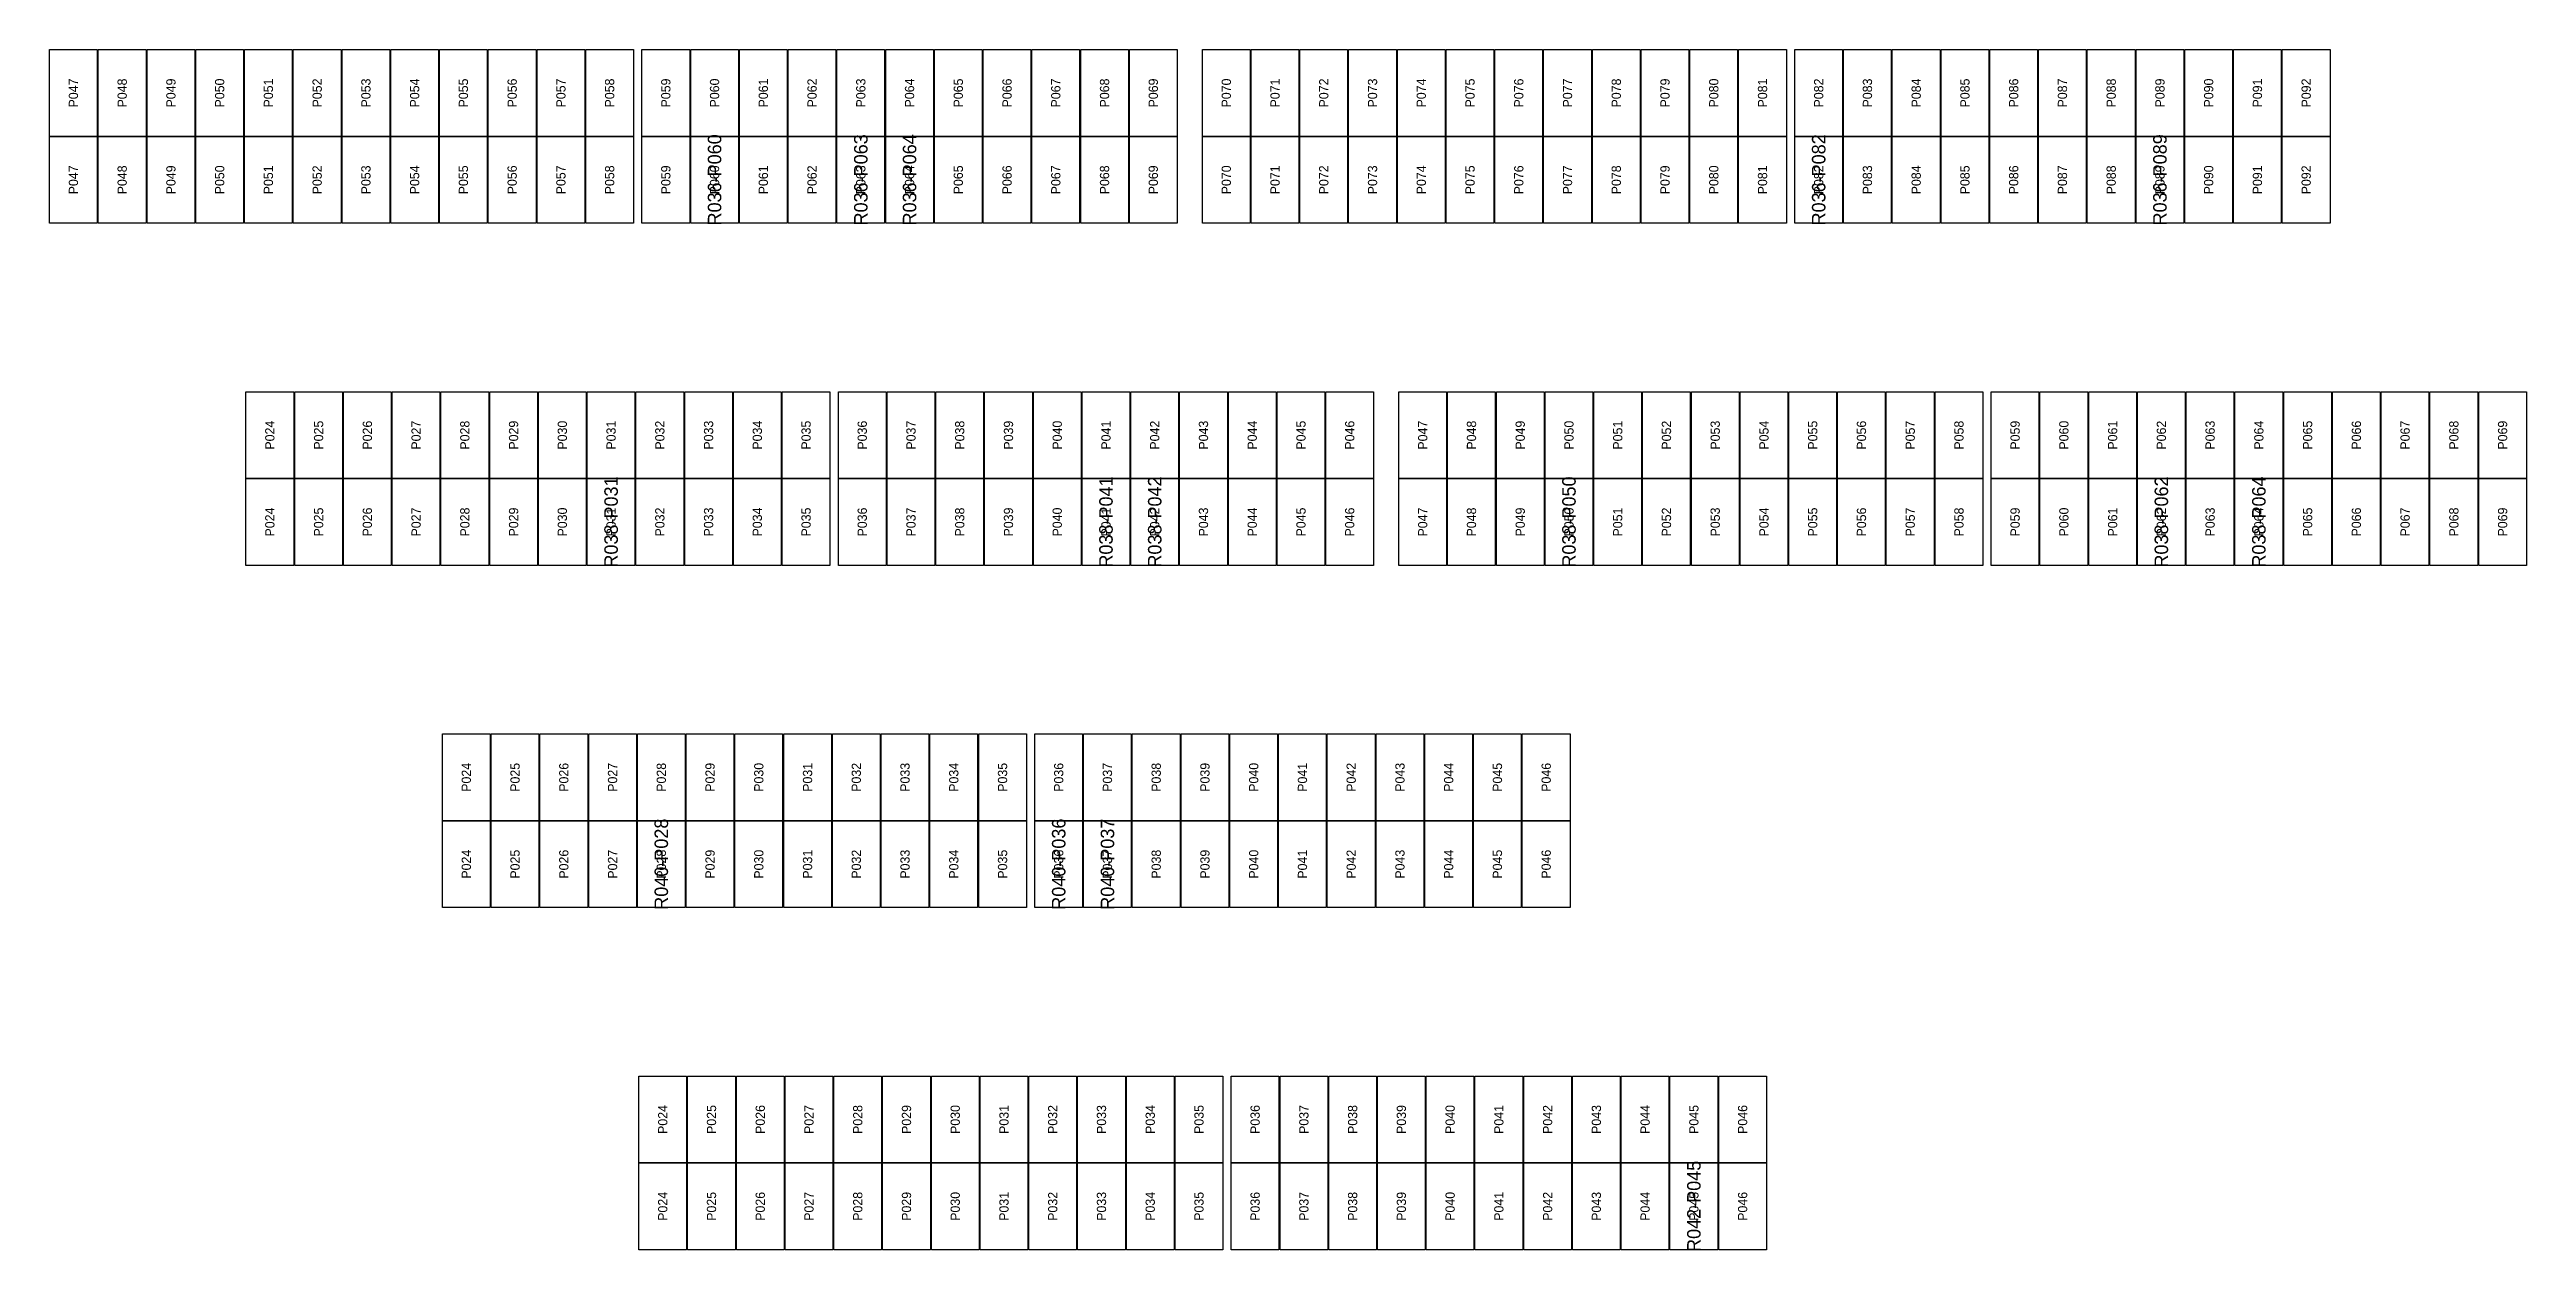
# Model space of a CAD drawing. Extents: x 296295 to 296770, y 651564 to 652121.
# Drawn here: x 296496.1 to 296554.9, y 651954.1 to 651982.7 of the extents above; entities that cross this region are included whole.
import ezdxf
from ezdxf.enums import TextEntityAlignment as Align

# ---------------------------------------------------------------- set-up
doc = ezdxf.new("R2010")
doc.units = 0

msp = doc.modelspace()

# ---------------------------------------------------------------- texts
at = {"layer": 'DEFECT_LABELS'}
for s, p in [('R036-P060', (296511.848, 651979.574)), ('R036-P063', (296515.322, 651979.574)), ('R036-P064', (296516.48, 651979.574)), ('R036-P082', (296538.076, 651979.574)), ('R036-P089', (296546.182, 651979.574)), ('R038-P031', (296509.39, 651971.448)), ('R038-P041', (296521.146, 651971.448)), ('R038-P042', (296522.304, 651971.448)), ('R038-P050', (296532.144, 651971.448)), ('R038-P062', (296546.216, 651971.448)), ('R038-P064', (296548.532, 651971.448)), ('R040-P028', (296510.583, 651963.322)), ('R040-P036', (296520.023, 651963.322)), ('R040-P037', (296521.181, 651963.322)), ('R042-P045', (296535.111, 651955.196))]:
    msp.add_text(s, height=0.32, rotation=90, dxfattribs=at).set_placement(p, align=Align.MIDDLE_CENTER)
at = {"layer": 'PANEL_POSITION'}
for s, p in [('P047', (296496.618, 651981.637)), ('P048', (296497.776, 651981.637)), ('P049', (296498.934, 651981.637)), ('P050', (296500.092, 651981.637)), ('P051', (296501.25, 651981.637)), ('P052', (296502.408, 651981.637)), ('P053', (296503.566, 651981.637)), ('P054', (296504.724, 651981.637)), ('P055', (296505.882, 651981.637)), ('P056', (296507.04, 651981.637)), ('P057', (296508.198, 651981.637)), ('P058', (296509.356, 651981.637)), ('P059', (296510.69, 651981.637)), ('P060', (296511.848, 651981.637)), ('P061', (296513.006, 651981.637)), ('P062', (296514.164, 651981.637)), ('P063', (296515.322, 651981.637)), ('P064', (296516.48, 651981.637)), ('P065', (296517.638, 651981.637)), ('P066', (296518.796, 651981.637)), ('P067', (296519.954, 651981.637)), ('P068', (296521.112, 651981.637)), ('P069', (296522.27, 651981.637)), ('P070', (296524.004, 651981.637)), ('P071', (296525.162, 651981.637)), ('P072', (296526.32, 651981.637)), ('P073', (296527.478, 651981.637)), ('P074', (296528.636, 651981.637)), ('P075', (296529.794, 651981.637)), ('P076', (296530.952, 651981.637)), ('P077', (296532.11, 651981.637)), ('P078', (296533.268, 651981.637)), ('P079', (296534.426, 651981.637)), ('P080', (296535.584, 651981.637)), ('P081', (296536.742, 651981.637)), ('P082', (296538.076, 651981.637)), ('P083', (296539.234, 651981.637)), ('P084', (296540.392, 651981.637)), ('P085', (296541.55, 651981.637)), ('P086', (296542.708, 651981.637)), ('P087', (296543.866, 651981.637)), ('P088', (296545.024, 651981.637)), ('P089', (296546.182, 651981.637)), ('P090', (296547.34, 651981.637)), ('P091', (296548.498, 651981.637)), ('P092', (296549.656, 651981.637)), ('P047', (296496.618, 651979.574)), ('P048', (296497.776, 651979.574)), ('P049', (296498.934, 651979.574)), ('P050', (296500.092, 651979.574)), ('P051', (296501.25, 651979.574)), ('P052', (296502.408, 651979.574)), ('P053', (296503.566, 651979.574)), ('P054', (296504.724, 651979.574)), ('P055', (296505.882, 651979.574)), ('P056', (296507.04, 651979.574)), ('P057', (296508.198, 651979.574)), ('P058', (296509.356, 651979.574)), ('P059', (296510.69, 651979.574)), ('P060', (296511.848, 651979.574)), ('P061', (296513.006, 651979.574)), ('P062', (296514.164, 651979.574)), ('P063', (296515.322, 651979.574)), ('P064', (296516.48, 651979.574)), ('P065', (296517.638, 651979.574)), ('P066', (296518.796, 651979.574)), ('P067', (296519.954, 651979.574)), ('P068', (296521.112, 651979.574)), ('P069', (296522.27, 651979.574)), ('P070', (296524.004, 651979.574)), ('P071', (296525.162, 651979.574)), ('P072', (296526.32, 651979.574)), ('P073', (296527.478, 651979.574)), ('P074', (296528.636, 651979.574)), ('P075', (296529.794, 651979.574)), ('P076', (296530.952, 651979.574)), ('P077', (296532.11, 651979.574)), ('P078', (296533.268, 651979.574)), ('P079', (296534.426, 651979.574)), ('P080', (296535.584, 651979.574)), ('P081', (296536.742, 651979.574)), ('P082', (296538.076, 651979.574)), ('P083', (296539.234, 651979.574)), ('P084', (296540.392, 651979.574)), ('P085', (296541.55, 651979.574)), ('P086', (296542.708, 651979.574)), ('P087', (296543.866, 651979.574)), ('P088', (296545.024, 651979.574)), ('P089', (296546.182, 651979.574)), ('P090', (296547.34, 651979.574)), ('P091', (296548.498, 651979.574)), ('P092', (296549.656, 651979.574)), ('P024', (296501.284, 651973.511)), ('P025', (296502.442, 651973.511)), ('P026', (296503.6, 651973.511)), ('P027', (296504.758, 651973.511)), ('P028', (296505.916, 651973.511)), ('P029', (296507.074, 651973.511)), ('P030', (296508.232, 651973.511)), ('P031', (296509.39, 651973.511)), ('P032', (296510.548, 651973.511)), ('P033', (296511.706, 651973.511)), ('P034', (296512.864, 651973.511)), ('P035', (296514.022, 651973.511)), ('P036', (296515.356, 651973.511)), ('P037', (296516.514, 651973.511)), ('P038', (296517.672, 651973.511)), ('P039', (296518.83, 651973.511)), ('P040', (296519.988, 651973.511)), ('P041', (296521.146, 651973.511)), ('P042', (296522.304, 651973.511)), ('P043', (296523.462, 651973.511)), ('P044', (296524.62, 651973.511)), ('P045', (296525.778, 651973.511)), ('P046', (296526.936, 651973.511)), ('P047', (296528.67, 651973.511)), ('P048', (296529.828, 651973.511)), ('P049', (296530.986, 651973.511)), ('P050', (296532.144, 651973.511)), ('P051', (296533.302, 651973.511)), ('P052', (296534.46, 651973.511)), ('P053', (296535.618, 651973.511)), ('P054', (296536.776, 651973.511)), ('P055', (296537.934, 651973.511)), ('P056', (296539.092, 651973.511)), ('P057', (296540.25, 651973.511)), ('P058', (296541.408, 651973.511)), ('P059', (296542.742, 651973.511)), ('P060', (296543.9, 651973.511)), ('P061', (296545.058, 651973.511)), ('P062', (296546.216, 651973.511)), ('P063', (296547.374, 651973.511)), ('P064', (296548.532, 651973.511)), ('P065', (296549.69, 651973.511)), ('P066', (296550.848, 651973.511)), ('P067', (296552.006, 651973.511)), ('P068', (296553.164, 651973.511)), ('P069', (296554.322, 651973.511)), ('P024', (296501.284, 651971.448)), ('P025', (296502.442, 651971.448)), ('P026', (296503.6, 651971.448)), ('P027', (296504.758, 651971.448)), ('P028', (296505.916, 651971.448)), ('P029', (296507.074, 651971.448)), ('P030', (296508.232, 651971.448)), ('P031', (296509.39, 651971.448)), ('P032', (296510.548, 651971.448)), ('P033', (296511.706, 651971.448)), ('P034', (296512.864, 651971.448)), ('P035', (296514.022, 651971.448)), ('P036', (296515.356, 651971.448)), ('P037', (296516.514, 651971.448)), ('P038', (296517.672, 651971.448)), ('P039', (296518.83, 651971.448)), ('P040', (296519.988, 651971.448)), ('P041', (296521.146, 651971.448)), ('P042', (296522.304, 651971.448)), ('P043', (296523.462, 651971.448)), ('P044', (296524.62, 651971.448)), ('P045', (296525.778, 651971.448)), ('P046', (296526.936, 651971.448)), ('P047', (296528.67, 651971.448)), ('P048', (296529.828, 651971.448)), ('P049', (296530.986, 651971.448)), ('P050', (296532.144, 651971.448)), ('P051', (296533.302, 651971.448)), ('P052', (296534.46, 651971.448)), ('P053', (296535.618, 651971.448)), ('P054', (296536.776, 651971.448)), ('P055', (296537.934, 651971.448)), ('P056', (296539.092, 651971.448)), ('P057', (296540.25, 651971.448)), ('P058', (296541.408, 651971.448)), ('P059', (296542.742, 651971.448)), ('P060', (296543.9, 651971.448)), ('P061', (296545.058, 651971.448)), ('P062', (296546.216, 651971.448)), ('P063', (296547.374, 651971.448)), ('P064', (296548.532, 651971.448)), ('P065', (296549.69, 651971.448)), ('P066', (296550.848, 651971.448)), ('P067', (296552.006, 651971.448)), ('P068', (296553.164, 651971.448)), ('P069', (296554.322, 651971.448)), ('P024', (296505.951, 651965.385)), ('P025', (296507.109, 651965.385)), ('P026', (296508.267, 651965.385)), ('P027', (296509.425, 651965.385)), ('P028', (296510.583, 651965.385)), ('P029', (296511.741, 651965.385)), ('P030', (296512.899, 651965.385)), ('P031', (296514.057, 651965.385)), ('P032', (296515.215, 651965.385)), ('P033', (296516.373, 651965.385)), ('P034', (296517.531, 651965.385)), ('P035', (296518.689, 651965.385)), ('P036', (296520.023, 651965.385)), ('P037', (296521.181, 651965.385)), ('P038', (296522.339, 651965.385)), ('P039', (296523.497, 651965.385)), ('P040', (296524.655, 651965.385)), ('P041', (296525.813, 651965.385)), ('P042', (296526.971, 651965.385)), ('P043', (296528.129, 651965.385)), ('P044', (296529.287, 651965.385)), ('P045', (296530.445, 651965.385)), ('P046', (296531.603, 651965.385)), ('P024', (296505.951, 651963.322)), ('P025', (296507.109, 651963.322)), ('P026', (296508.267, 651963.322)), ('P027', (296509.425, 651963.322)), ('P028', (296510.583, 651963.322)), ('P029', (296511.741, 651963.322)), ('P030', (296512.899, 651963.322)), ('P031', (296514.057, 651963.322)), ('P032', (296515.215, 651963.322)), ('P033', (296516.373, 651963.322)), ('P034', (296517.531, 651963.322)), ('P035', (296518.689, 651963.322)), ('P036', (296520.023, 651963.322)), ('P037', (296521.181, 651963.322)), ('P038', (296522.339, 651963.322)), ('P039', (296523.497, 651963.322)), ('P040', (296524.655, 651963.322)), ('P041', (296525.813, 651963.322)), ('P042', (296526.971, 651963.322)), ('P043', (296528.129, 651963.322)), ('P044', (296529.287, 651963.322)), ('P045', (296530.445, 651963.322)), ('P046', (296531.603, 651963.322)), ('P024', (296510.617, 651957.259)), ('P025', (296511.775, 651957.259)), ('P026', (296512.933, 651957.259)), ('P027', (296514.091, 651957.259)), ('P028', (296515.249, 651957.259)), ('P029', (296516.407, 651957.259)), ('P030', (296517.565, 651957.259)), ('P031', (296518.723, 651957.259)), ('P032', (296519.881, 651957.259)), ('P033', (296521.039, 651957.259)), ('P034', (296522.197, 651957.259)), ('P035', (296523.355, 651957.259)), ('P036', (296524.689, 651957.259)), ('P037', (296525.847, 651957.259)), ('P038', (296527.005, 651957.259)), ('P039', (296528.163, 651957.259)), ('P040', (296529.321, 651957.259)), ('P041', (296530.479, 651957.259)), ('P042', (296531.637, 651957.259)), ('P043', (296532.795, 651957.259)), ('P044', (296533.953, 651957.259)), ('P045', (296535.111, 651957.259)), ('P046', (296536.269, 651957.259)), ('P024', (296510.617, 651955.196)), ('P025', (296511.775, 651955.196)), ('P026', (296512.933, 651955.196)), ('P027', (296514.091, 651955.196)), ('P028', (296515.249, 651955.196)), ('P029', (296516.407, 651955.196)), ('P030', (296517.565, 651955.196)), ('P031', (296518.723, 651955.196)), ('P032', (296519.881, 651955.196)), ('P033', (296521.039, 651955.196)), ('P034', (296522.197, 651955.196)), ('P035', (296523.355, 651955.196)), ('P036', (296524.689, 651955.196)), ('P037', (296525.847, 651955.196)), ('P038', (296527.005, 651955.196)), ('P039', (296528.163, 651955.196)), ('P040', (296529.321, 651955.196)), ('P041', (296530.479, 651955.196)), ('P042', (296531.637, 651955.196)), ('P043', (296532.795, 651955.196)), ('P044', (296533.953, 651955.196)), ('P045', (296535.111, 651955.196)), ('P046', (296536.269, 651955.196))]:
    msp.add_text(s, height=0.22, rotation=90, dxfattribs=at).set_placement(p, align=Align.MIDDLE_CENTER)

# ---------------------------------------------------------------- linework, layer by layer
at = {"layer": 'DEFECTIVE_PANELS'}
for points in [[(296511.281, 651980.606), (296512.415, 651980.606), (296512.415, 651978.543), (296511.281, 651978.543)], [(296514.755, 651980.606), (296515.889, 651980.606), (296515.889, 651978.543), (296514.755, 651978.543)], [(296515.913, 651980.606), (296517.047, 651980.606), (296517.047, 651978.543), (296515.913, 651978.543)], [(296537.509, 651980.606), (296538.643, 651980.606), (296538.643, 651978.543), (296537.509, 651978.543)], [(296545.615, 651980.606), (296546.749, 651980.606), (296546.749, 651978.543), (296545.615, 651978.543)], [(296508.823, 651972.48), (296509.957, 651972.48), (296509.957, 651970.417), (296508.823, 651970.417)], [(296520.579, 651972.48), (296521.713, 651972.48), (296521.713, 651970.417), (296520.579, 651970.417)], [(296521.737, 651972.48), (296522.871, 651972.48), (296522.871, 651970.417), (296521.737, 651970.417)], [(296531.577, 651972.48), (296532.711, 651972.48), (296532.711, 651970.417), (296531.577, 651970.417)], [(296545.649, 651972.48), (296546.783, 651972.48), (296546.783, 651970.417), (296545.649, 651970.417)], [(296547.965, 651972.48), (296549.099, 651972.48), (296549.099, 651970.417), (296547.965, 651970.417)], [(296510.016, 651964.354), (296511.15, 651964.354), (296511.15, 651962.291), (296510.016, 651962.291)], [(296519.456, 651964.354), (296520.59, 651964.354), (296520.59, 651962.291), (296519.456, 651962.291)], [(296520.614, 651964.354), (296521.748, 651964.354), (296521.748, 651962.291), (296520.614, 651962.291)], [(296534.544, 651956.228), (296535.678, 651956.228), (296535.678, 651954.165), (296534.544, 651954.165)]]:
    msp.add_lwpolyline(points, close=True, dxfattribs=at)
at = {"layer": 'PANELS_MASTER'}
for points in [[(296496.051, 651982.669), (296497.185, 651982.669), (296497.185, 651980.606), (296496.051, 651980.606)], [(296497.209, 651982.669), (296498.343, 651982.669), (296498.343, 651980.606), (296497.209, 651980.606)], [(296498.367, 651982.669), (296499.501, 651982.669), (296499.501, 651980.606), (296498.367, 651980.606)], [(296499.525, 651982.669), (296500.659, 651982.669), (296500.659, 651980.606), (296499.525, 651980.606)], [(296500.683, 651982.669), (296501.817, 651982.669), (296501.817, 651980.606), (296500.683, 651980.606)], [(296501.841, 651982.669), (296502.975, 651982.669), (296502.975, 651980.606), (296501.841, 651980.606)], [(296502.999, 651982.669), (296504.133, 651982.669), (296504.133, 651980.606), (296502.999, 651980.606)], [(296504.157, 651982.669), (296505.291, 651982.669), (296505.291, 651980.606), (296504.157, 651980.606)], [(296505.315, 651982.669), (296506.449, 651982.669), (296506.449, 651980.606), (296505.315, 651980.606)], [(296506.473, 651982.669), (296507.607, 651982.669), (296507.607, 651980.606), (296506.473, 651980.606)], [(296507.631, 651982.669), (296508.765, 651982.669), (296508.765, 651980.606), (296507.631, 651980.606)], [(296508.789, 651982.669), (296509.923, 651982.669), (296509.923, 651980.606), (296508.789, 651980.606)], [(296510.123, 651982.669), (296511.257, 651982.669), (296511.257, 651980.606), (296510.123, 651980.606)], [(296511.281, 651982.669), (296512.415, 651982.669), (296512.415, 651980.606), (296511.281, 651980.606)], [(296512.439, 651982.669), (296513.573, 651982.669), (296513.573, 651980.606), (296512.439, 651980.606)], [(296513.597, 651982.669), (296514.731, 651982.669), (296514.731, 651980.606), (296513.597, 651980.606)], [(296514.755, 651982.669), (296515.889, 651982.669), (296515.889, 651980.606), (296514.755, 651980.606)], [(296515.913, 651982.669), (296517.047, 651982.669), (296517.047, 651980.606), (296515.913, 651980.606)], [(296517.071, 651982.669), (296518.205, 651982.669), (296518.205, 651980.606), (296517.071, 651980.606)], [(296518.229, 651982.669), (296519.363, 651982.669), (296519.363, 651980.606), (296518.229, 651980.606)], [(296519.387, 651982.669), (296520.521, 651982.669), (296520.521, 651980.606), (296519.387, 651980.606)], [(296520.545, 651982.669), (296521.679, 651982.669), (296521.679, 651980.606), (296520.545, 651980.606)], [(296521.703, 651982.669), (296522.837, 651982.669), (296522.837, 651980.606), (296521.703, 651980.606)], [(296523.437, 651982.669), (296524.571, 651982.669), (296524.571, 651980.606), (296523.437, 651980.606)], [(296524.595, 651982.669), (296525.729, 651982.669), (296525.729, 651980.606), (296524.595, 651980.606)], [(296525.753, 651982.669), (296526.887, 651982.669), (296526.887, 651980.606), (296525.753, 651980.606)], [(296526.911, 651982.669), (296528.045, 651982.669), (296528.045, 651980.606), (296526.911, 651980.606)], [(296528.069, 651982.669), (296529.203, 651982.669), (296529.203, 651980.606), (296528.069, 651980.606)], [(296529.227, 651982.669), (296530.361, 651982.669), (296530.361, 651980.606), (296529.227, 651980.606)], [(296530.385, 651982.669), (296531.519, 651982.669), (296531.519, 651980.606), (296530.385, 651980.606)], [(296531.543, 651982.669), (296532.677, 651982.669), (296532.677, 651980.606), (296531.543, 651980.606)], [(296532.701, 651982.669), (296533.835, 651982.669), (296533.835, 651980.606), (296532.701, 651980.606)], [(296533.859, 651982.669), (296534.993, 651982.669), (296534.993, 651980.606), (296533.859, 651980.606)], [(296535.017, 651982.669), (296536.151, 651982.669), (296536.151, 651980.606), (296535.017, 651980.606)], [(296536.175, 651982.669), (296537.309, 651982.669), (296537.309, 651980.606), (296536.175, 651980.606)], [(296537.509, 651982.669), (296538.643, 651982.669), (296538.643, 651980.606), (296537.509, 651980.606)], [(296538.667, 651982.669), (296539.801, 651982.669), (296539.801, 651980.606), (296538.667, 651980.606)], [(296539.825, 651982.669), (296540.959, 651982.669), (296540.959, 651980.606), (296539.825, 651980.606)], [(296540.983, 651982.669), (296542.117, 651982.669), (296542.117, 651980.606), (296540.983, 651980.606)], [(296542.141, 651982.669), (296543.275, 651982.669), (296543.275, 651980.606), (296542.141, 651980.606)], [(296543.299, 651982.669), (296544.433, 651982.669), (296544.433, 651980.606), (296543.299, 651980.606)], [(296544.457, 651982.669), (296545.591, 651982.669), (296545.591, 651980.606), (296544.457, 651980.606)], [(296545.615, 651982.669), (296546.749, 651982.669), (296546.749, 651980.606), (296545.615, 651980.606)], [(296546.773, 651982.669), (296547.907, 651982.669), (296547.907, 651980.606), (296546.773, 651980.606)], [(296547.931, 651982.669), (296549.065, 651982.669), (296549.065, 651980.606), (296547.931, 651980.606)], [(296549.089, 651982.669), (296550.223, 651982.669), (296550.223, 651980.606), (296549.089, 651980.606)], [(296496.051, 651980.606), (296497.185, 651980.606), (296497.185, 651978.543), (296496.051, 651978.543)], [(296497.209, 651980.606), (296498.343, 651980.606), (296498.343, 651978.543), (296497.209, 651978.543)], [(296498.367, 651980.606), (296499.501, 651980.606), (296499.501, 651978.543), (296498.367, 651978.543)], [(296499.525, 651980.606), (296500.659, 651980.606), (296500.659, 651978.543), (296499.525, 651978.543)], [(296500.683, 651980.606), (296501.817, 651980.606), (296501.817, 651978.543), (296500.683, 651978.543)], [(296501.841, 651980.606), (296502.975, 651980.606), (296502.975, 651978.543), (296501.841, 651978.543)], [(296502.999, 651980.606), (296504.133, 651980.606), (296504.133, 651978.543), (296502.999, 651978.543)], [(296504.157, 651980.606), (296505.291, 651980.606), (296505.291, 651978.543), (296504.157, 651978.543)], [(296505.315, 651980.606), (296506.449, 651980.606), (296506.449, 651978.543), (296505.315, 651978.543)], [(296506.473, 651980.606), (296507.607, 651980.606), (296507.607, 651978.543), (296506.473, 651978.543)], [(296507.631, 651980.606), (296508.765, 651980.606), (296508.765, 651978.543), (296507.631, 651978.543)], [(296508.789, 651980.606), (296509.923, 651980.606), (296509.923, 651978.543), (296508.789, 651978.543)], [(296510.123, 651980.606), (296511.257, 651980.606), (296511.257, 651978.543), (296510.123, 651978.543)], [(296512.439, 651980.606), (296513.573, 651980.606), (296513.573, 651978.543), (296512.439, 651978.543)], [(296513.597, 651980.606), (296514.731, 651980.606), (296514.731, 651978.543), (296513.597, 651978.543)], [(296517.071, 651980.606), (296518.205, 651980.606), (296518.205, 651978.543), (296517.071, 651978.543)], [(296518.229, 651980.606), (296519.363, 651980.606), (296519.363, 651978.543), (296518.229, 651978.543)], [(296519.387, 651980.606), (296520.521, 651980.606), (296520.521, 651978.543), (296519.387, 651978.543)], [(296520.545, 651980.606), (296521.679, 651980.606), (296521.679, 651978.543), (296520.545, 651978.543)], [(296521.703, 651980.606), (296522.837, 651980.606), (296522.837, 651978.543), (296521.703, 651978.543)], [(296523.437, 651980.606), (296524.571, 651980.606), (296524.571, 651978.543), (296523.437, 651978.543)], [(296524.595, 651980.606), (296525.729, 651980.606), (296525.729, 651978.543), (296524.595, 651978.543)], [(296525.753, 651980.606), (296526.887, 651980.606), (296526.887, 651978.543), (296525.753, 651978.543)], [(296526.911, 651980.606), (296528.045, 651980.606), (296528.045, 651978.543), (296526.911, 651978.543)], [(296528.069, 651980.606), (296529.203, 651980.606), (296529.203, 651978.543), (296528.069, 651978.543)], [(296529.227, 651980.606), (296530.361, 651980.606), (296530.361, 651978.543), (296529.227, 651978.543)], [(296530.385, 651980.606), (296531.519, 651980.606), (296531.519, 651978.543), (296530.385, 651978.543)], [(296531.543, 651980.606), (296532.677, 651980.606), (296532.677, 651978.543), (296531.543, 651978.543)], [(296532.701, 651980.606), (296533.835, 651980.606), (296533.835, 651978.543), (296532.701, 651978.543)], [(296533.859, 651980.606), (296534.993, 651980.606), (296534.993, 651978.543), (296533.859, 651978.543)], [(296535.017, 651980.606), (296536.151, 651980.606), (296536.151, 651978.543), (296535.017, 651978.543)], [(296536.175, 651980.606), (296537.309, 651980.606), (296537.309, 651978.543), (296536.175, 651978.543)], [(296538.667, 651980.606), (296539.801, 651980.606), (296539.801, 651978.543), (296538.667, 651978.543)], [(296539.825, 651980.606), (296540.959, 651980.606), (296540.959, 651978.543), (296539.825, 651978.543)], [(296540.983, 651980.606), (296542.117, 651980.606), (296542.117, 651978.543), (296540.983, 651978.543)], [(296542.141, 651980.606), (296543.275, 651980.606), (296543.275, 651978.543), (296542.141, 651978.543)], [(296543.299, 651980.606), (296544.433, 651980.606), (296544.433, 651978.543), (296543.299, 651978.543)], [(296544.457, 651980.606), (296545.591, 651980.606), (296545.591, 651978.543), (296544.457, 651978.543)], [(296546.773, 651980.606), (296547.907, 651980.606), (296547.907, 651978.543), (296546.773, 651978.543)], [(296547.931, 651980.606), (296549.065, 651980.606), (296549.065, 651978.543), (296547.931, 651978.543)], [(296549.089, 651980.606), (296550.223, 651980.606), (296550.223, 651978.543), (296549.089, 651978.543)], [(296500.717, 651974.543), (296501.851, 651974.543), (296501.851, 651972.48), (296500.717, 651972.48)], [(296501.875, 651974.543), (296503.009, 651974.543), (296503.009, 651972.48), (296501.875, 651972.48)], [(296503.033, 651974.543), (296504.167, 651974.543), (296504.167, 651972.48), (296503.033, 651972.48)], [(296504.191, 651974.543), (296505.325, 651974.543), (296505.325, 651972.48), (296504.191, 651972.48)], [(296505.349, 651974.543), (296506.483, 651974.543), (296506.483, 651972.48), (296505.349, 651972.48)], [(296506.507, 651974.543), (296507.641, 651974.543), (296507.641, 651972.48), (296506.507, 651972.48)], [(296507.665, 651974.543), (296508.799, 651974.543), (296508.799, 651972.48), (296507.665, 651972.48)], [(296508.823, 651974.543), (296509.957, 651974.543), (296509.957, 651972.48), (296508.823, 651972.48)], [(296509.981, 651974.543), (296511.115, 651974.543), (296511.115, 651972.48), (296509.981, 651972.48)], [(296511.139, 651974.543), (296512.273, 651974.543), (296512.273, 651972.48), (296511.139, 651972.48)], [(296512.297, 651974.543), (296513.431, 651974.543), (296513.431, 651972.48), (296512.297, 651972.48)], [(296513.455, 651974.543), (296514.589, 651974.543), (296514.589, 651972.48), (296513.455, 651972.48)], [(296514.789, 651974.543), (296515.923, 651974.543), (296515.923, 651972.48), (296514.789, 651972.48)], [(296515.947, 651974.543), (296517.081, 651974.543), (296517.081, 651972.48), (296515.947, 651972.48)], [(296517.105, 651974.543), (296518.239, 651974.543), (296518.239, 651972.48), (296517.105, 651972.48)], [(296518.263, 651974.543), (296519.397, 651974.543), (296519.397, 651972.48), (296518.263, 651972.48)], [(296519.421, 651974.543), (296520.555, 651974.543), (296520.555, 651972.48), (296519.421, 651972.48)], [(296520.579, 651974.543), (296521.713, 651974.543), (296521.713, 651972.48), (296520.579, 651972.48)], [(296521.737, 651974.543), (296522.871, 651974.543), (296522.871, 651972.48), (296521.737, 651972.48)], [(296522.895, 651974.543), (296524.029, 651974.543), (296524.029, 651972.48), (296522.895, 651972.48)], [(296524.053, 651974.543), (296525.187, 651974.543), (296525.187, 651972.48), (296524.053, 651972.48)], [(296525.211, 651974.543), (296526.345, 651974.543), (296526.345, 651972.48), (296525.211, 651972.48)], [(296526.369, 651974.543), (296527.503, 651974.543), (296527.503, 651972.48), (296526.369, 651972.48)], [(296528.103, 651974.543), (296529.237, 651974.543), (296529.237, 651972.48), (296528.103, 651972.48)], [(296529.261, 651974.543), (296530.395, 651974.543), (296530.395, 651972.48), (296529.261, 651972.48)], [(296530.419, 651974.543), (296531.553, 651974.543), (296531.553, 651972.48), (296530.419, 651972.48)], [(296531.577, 651974.543), (296532.711, 651974.543), (296532.711, 651972.48), (296531.577, 651972.48)], [(296532.735, 651974.543), (296533.869, 651974.543), (296533.869, 651972.48), (296532.735, 651972.48)], [(296533.893, 651974.543), (296535.027, 651974.543), (296535.027, 651972.48), (296533.893, 651972.48)], [(296535.051, 651974.543), (296536.185, 651974.543), (296536.185, 651972.48), (296535.051, 651972.48)], [(296536.209, 651974.543), (296537.343, 651974.543), (296537.343, 651972.48), (296536.209, 651972.48)], [(296537.367, 651974.543), (296538.501, 651974.543), (296538.501, 651972.48), (296537.367, 651972.48)], [(296538.525, 651974.543), (296539.659, 651974.543), (296539.659, 651972.48), (296538.525, 651972.48)], [(296539.683, 651974.543), (296540.817, 651974.543), (296540.817, 651972.48), (296539.683, 651972.48)], [(296540.841, 651974.543), (296541.975, 651974.543), (296541.975, 651972.48), (296540.841, 651972.48)], [(296542.175, 651974.543), (296543.309, 651974.543), (296543.309, 651972.48), (296542.175, 651972.48)], [(296543.333, 651974.543), (296544.467, 651974.543), (296544.467, 651972.48), (296543.333, 651972.48)], [(296544.491, 651974.543), (296545.625, 651974.543), (296545.625, 651972.48), (296544.491, 651972.48)], [(296545.649, 651974.543), (296546.783, 651974.543), (296546.783, 651972.48), (296545.649, 651972.48)], [(296546.807, 651974.543), (296547.941, 651974.543), (296547.941, 651972.48), (296546.807, 651972.48)], [(296547.965, 651974.543), (296549.099, 651974.543), (296549.099, 651972.48), (296547.965, 651972.48)], [(296549.123, 651974.543), (296550.257, 651974.543), (296550.257, 651972.48), (296549.123, 651972.48)], [(296550.281, 651974.543), (296551.415, 651974.543), (296551.415, 651972.48), (296550.281, 651972.48)], [(296551.439, 651974.543), (296552.573, 651974.543), (296552.573, 651972.48), (296551.439, 651972.48)], [(296552.597, 651974.543), (296553.731, 651974.543), (296553.731, 651972.48), (296552.597, 651972.48)], [(296553.755, 651974.543), (296554.889, 651974.543), (296554.889, 651972.48), (296553.755, 651972.48)], [(296500.717, 651972.48), (296501.851, 651972.48), (296501.851, 651970.417), (296500.717, 651970.417)], [(296501.875, 651972.48), (296503.009, 651972.48), (296503.009, 651970.417), (296501.875, 651970.417)], [(296503.033, 651972.48), (296504.167, 651972.48), (296504.167, 651970.417), (296503.033, 651970.417)], [(296504.191, 651972.48), (296505.325, 651972.48), (296505.325, 651970.417), (296504.191, 651970.417)], [(296505.349, 651972.48), (296506.483, 651972.48), (296506.483, 651970.417), (296505.349, 651970.417)], [(296506.507, 651972.48), (296507.641, 651972.48), (296507.641, 651970.417), (296506.507, 651970.417)], [(296507.665, 651972.48), (296508.799, 651972.48), (296508.799, 651970.417), (296507.665, 651970.417)], [(296509.981, 651972.48), (296511.115, 651972.48), (296511.115, 651970.417), (296509.981, 651970.417)], [(296511.139, 651972.48), (296512.273, 651972.48), (296512.273, 651970.417), (296511.139, 651970.417)], [(296512.297, 651972.48), (296513.431, 651972.48), (296513.431, 651970.417), (296512.297, 651970.417)], [(296513.455, 651972.48), (296514.589, 651972.48), (296514.589, 651970.417), (296513.455, 651970.417)], [(296514.789, 651972.48), (296515.923, 651972.48), (296515.923, 651970.417), (296514.789, 651970.417)], [(296515.947, 651972.48), (296517.081, 651972.48), (296517.081, 651970.417), (296515.947, 651970.417)], [(296517.105, 651972.48), (296518.239, 651972.48), (296518.239, 651970.417), (296517.105, 651970.417)], [(296518.263, 651972.48), (296519.397, 651972.48), (296519.397, 651970.417), (296518.263, 651970.417)], [(296519.421, 651972.48), (296520.555, 651972.48), (296520.555, 651970.417), (296519.421, 651970.417)], [(296522.895, 651972.48), (296524.029, 651972.48), (296524.029, 651970.417), (296522.895, 651970.417)], [(296524.053, 651972.48), (296525.187, 651972.48), (296525.187, 651970.417), (296524.053, 651970.417)], [(296525.211, 651972.48), (296526.345, 651972.48), (296526.345, 651970.417), (296525.211, 651970.417)], [(296526.369, 651972.48), (296527.503, 651972.48), (296527.503, 651970.417), (296526.369, 651970.417)], [(296528.103, 651972.48), (296529.237, 651972.48), (296529.237, 651970.417), (296528.103, 651970.417)], [(296529.261, 651972.48), (296530.395, 651972.48), (296530.395, 651970.417), (296529.261, 651970.417)], [(296530.419, 651972.48), (296531.553, 651972.48), (296531.553, 651970.417), (296530.419, 651970.417)], [(296532.735, 651972.48), (296533.869, 651972.48), (296533.869, 651970.417), (296532.735, 651970.417)], [(296533.893, 651972.48), (296535.027, 651972.48), (296535.027, 651970.417), (296533.893, 651970.417)], [(296535.051, 651972.48), (296536.185, 651972.48), (296536.185, 651970.417), (296535.051, 651970.417)], [(296536.209, 651972.48), (296537.343, 651972.48), (296537.343, 651970.417), (296536.209, 651970.417)], [(296537.367, 651972.48), (296538.501, 651972.48), (296538.501, 651970.417), (296537.367, 651970.417)], [(296538.525, 651972.48), (296539.659, 651972.48), (296539.659, 651970.417), (296538.525, 651970.417)], [(296539.683, 651972.48), (296540.817, 651972.48), (296540.817, 651970.417), (296539.683, 651970.417)], [(296540.841, 651972.48), (296541.975, 651972.48), (296541.975, 651970.417), (296540.841, 651970.417)], [(296542.175, 651972.48), (296543.309, 651972.48), (296543.309, 651970.417), (296542.175, 651970.417)], [(296543.333, 651972.48), (296544.467, 651972.48), (296544.467, 651970.417), (296543.333, 651970.417)], [(296544.491, 651972.48), (296545.625, 651972.48), (296545.625, 651970.417), (296544.491, 651970.417)], [(296546.807, 651972.48), (296547.941, 651972.48), (296547.941, 651970.417), (296546.807, 651970.417)], [(296549.123, 651972.48), (296550.257, 651972.48), (296550.257, 651970.417), (296549.123, 651970.417)], [(296550.281, 651972.48), (296551.415, 651972.48), (296551.415, 651970.417), (296550.281, 651970.417)], [(296551.439, 651972.48), (296552.573, 651972.48), (296552.573, 651970.417), (296551.439, 651970.417)], [(296552.597, 651972.48), (296553.731, 651972.48), (296553.731, 651970.417), (296552.597, 651970.417)], [(296553.755, 651972.48), (296554.889, 651972.48), (296554.889, 651970.417), (296553.755, 651970.417)], [(296505.384, 651966.417), (296506.518, 651966.417), (296506.518, 651964.354), (296505.384, 651964.354)], [(296506.542, 651966.417), (296507.676, 651966.417), (296507.676, 651964.354), (296506.542, 651964.354)], [(296507.7, 651966.417), (296508.834, 651966.417), (296508.834, 651964.354), (296507.7, 651964.354)], [(296508.858, 651966.417), (296509.992, 651966.417), (296509.992, 651964.354), (296508.858, 651964.354)], [(296510.016, 651966.417), (296511.15, 651966.417), (296511.15, 651964.354), (296510.016, 651964.354)], [(296511.174, 651966.417), (296512.308, 651966.417), (296512.308, 651964.354), (296511.174, 651964.354)], [(296512.332, 651966.417), (296513.466, 651966.417), (296513.466, 651964.354), (296512.332, 651964.354)], [(296513.49, 651966.417), (296514.624, 651966.417), (296514.624, 651964.354), (296513.49, 651964.354)], [(296514.648, 651966.417), (296515.782, 651966.417), (296515.782, 651964.354), (296514.648, 651964.354)], [(296515.806, 651966.417), (296516.94, 651966.417), (296516.94, 651964.354), (296515.806, 651964.354)], [(296516.964, 651966.417), (296518.098, 651966.417), (296518.098, 651964.354), (296516.964, 651964.354)], [(296518.122, 651966.417), (296519.256, 651966.417), (296519.256, 651964.354), (296518.122, 651964.354)], [(296519.456, 651966.417), (296520.59, 651966.417), (296520.59, 651964.354), (296519.456, 651964.354)], [(296520.614, 651966.417), (296521.748, 651966.417), (296521.748, 651964.354), (296520.614, 651964.354)], [(296521.772, 651966.417), (296522.906, 651966.417), (296522.906, 651964.354), (296521.772, 651964.354)], [(296522.93, 651966.417), (296524.064, 651966.417), (296524.064, 651964.354), (296522.93, 651964.354)], [(296524.088, 651966.417), (296525.222, 651966.417), (296525.222, 651964.354), (296524.088, 651964.354)], [(296525.246, 651966.417), (296526.38, 651966.417), (296526.38, 651964.354), (296525.246, 651964.354)], [(296526.404, 651966.417), (296527.538, 651966.417), (296527.538, 651964.354), (296526.404, 651964.354)], [(296527.562, 651966.417), (296528.696, 651966.417), (296528.696, 651964.354), (296527.562, 651964.354)], [(296528.72, 651966.417), (296529.854, 651966.417), (296529.854, 651964.354), (296528.72, 651964.354)], [(296529.878, 651966.417), (296531.012, 651966.417), (296531.012, 651964.354), (296529.878, 651964.354)], [(296531.036, 651966.417), (296532.17, 651966.417), (296532.17, 651964.354), (296531.036, 651964.354)], [(296505.384, 651964.354), (296506.518, 651964.354), (296506.518, 651962.291), (296505.384, 651962.291)], [(296506.542, 651964.354), (296507.676, 651964.354), (296507.676, 651962.291), (296506.542, 651962.291)], [(296507.7, 651964.354), (296508.834, 651964.354), (296508.834, 651962.291), (296507.7, 651962.291)], [(296508.858, 651964.354), (296509.992, 651964.354), (296509.992, 651962.291), (296508.858, 651962.291)], [(296511.174, 651964.354), (296512.308, 651964.354), (296512.308, 651962.291), (296511.174, 651962.291)], [(296512.332, 651964.354), (296513.466, 651964.354), (296513.466, 651962.291), (296512.332, 651962.291)], [(296513.49, 651964.354), (296514.624, 651964.354), (296514.624, 651962.291), (296513.49, 651962.291)], [(296514.648, 651964.354), (296515.782, 651964.354), (296515.782, 651962.291), (296514.648, 651962.291)], [(296515.806, 651964.354), (296516.94, 651964.354), (296516.94, 651962.291), (296515.806, 651962.291)], [(296516.964, 651964.354), (296518.098, 651964.354), (296518.098, 651962.291), (296516.964, 651962.291)], [(296518.122, 651964.354), (296519.256, 651964.354), (296519.256, 651962.291), (296518.122, 651962.291)], [(296521.772, 651964.354), (296522.906, 651964.354), (296522.906, 651962.291), (296521.772, 651962.291)], [(296522.93, 651964.354), (296524.064, 651964.354), (296524.064, 651962.291), (296522.93, 651962.291)], [(296524.088, 651964.354), (296525.222, 651964.354), (296525.222, 651962.291), (296524.088, 651962.291)], [(296525.246, 651964.354), (296526.38, 651964.354), (296526.38, 651962.291), (296525.246, 651962.291)], [(296526.404, 651964.354), (296527.538, 651964.354), (296527.538, 651962.291), (296526.404, 651962.291)], [(296527.562, 651964.354), (296528.696, 651964.354), (296528.696, 651962.291), (296527.562, 651962.291)], [(296528.72, 651964.354), (296529.854, 651964.354), (296529.854, 651962.291), (296528.72, 651962.291)], [(296529.878, 651964.354), (296531.012, 651964.354), (296531.012, 651962.291), (296529.878, 651962.291)], [(296531.036, 651964.354), (296532.17, 651964.354), (296532.17, 651962.291), (296531.036, 651962.291)], [(296510.05, 651958.291), (296511.184, 651958.291), (296511.184, 651956.228), (296510.05, 651956.228)], [(296511.208, 651958.291), (296512.342, 651958.291), (296512.342, 651956.228), (296511.208, 651956.228)], [(296512.366, 651958.291), (296513.5, 651958.291), (296513.5, 651956.228), (296512.366, 651956.228)], [(296513.524, 651958.291), (296514.658, 651958.291), (296514.658, 651956.228), (296513.524, 651956.228)], [(296514.682, 651958.291), (296515.816, 651958.291), (296515.816, 651956.228), (296514.682, 651956.228)], [(296515.84, 651958.291), (296516.974, 651958.291), (296516.974, 651956.228), (296515.84, 651956.228)], [(296516.998, 651958.291), (296518.132, 651958.291), (296518.132, 651956.228), (296516.998, 651956.228)], [(296518.156, 651958.291), (296519.29, 651958.291), (296519.29, 651956.228), (296518.156, 651956.228)], [(296519.314, 651958.291), (296520.448, 651958.291), (296520.448, 651956.228), (296519.314, 651956.228)], [(296520.472, 651958.291), (296521.606, 651958.291), (296521.606, 651956.228), (296520.472, 651956.228)], [(296521.63, 651958.291), (296522.764, 651958.291), (296522.764, 651956.228), (296521.63, 651956.228)], [(296522.788, 651958.291), (296523.922, 651958.291), (296523.922, 651956.228), (296522.788, 651956.228)], [(296524.122, 651958.291), (296525.256, 651958.291), (296525.256, 651956.228), (296524.122, 651956.228)], [(296525.28, 651958.291), (296526.414, 651958.291), (296526.414, 651956.228), (296525.28, 651956.228)], [(296526.438, 651958.291), (296527.572, 651958.291), (296527.572, 651956.228), (296526.438, 651956.228)], [(296527.596, 651958.291), (296528.73, 651958.291), (296528.73, 651956.228), (296527.596, 651956.228)], [(296528.754, 651958.291), (296529.888, 651958.291), (296529.888, 651956.228), (296528.754, 651956.228)], [(296529.912, 651958.291), (296531.046, 651958.291), (296531.046, 651956.228), (296529.912, 651956.228)], [(296531.07, 651958.291), (296532.204, 651958.291), (296532.204, 651956.228), (296531.07, 651956.228)], [(296532.228, 651958.291), (296533.362, 651958.291), (296533.362, 651956.228), (296532.228, 651956.228)], [(296533.386, 651958.291), (296534.52, 651958.291), (296534.52, 651956.228), (296533.386, 651956.228)], [(296534.544, 651958.291), (296535.678, 651958.291), (296535.678, 651956.228), (296534.544, 651956.228)], [(296535.702, 651958.291), (296536.836, 651958.291), (296536.836, 651956.228), (296535.702, 651956.228)], [(296510.05, 651956.228), (296511.184, 651956.228), (296511.184, 651954.165), (296510.05, 651954.165)], [(296511.208, 651956.228), (296512.342, 651956.228), (296512.342, 651954.165), (296511.208, 651954.165)], [(296512.366, 651956.228), (296513.5, 651956.228), (296513.5, 651954.165), (296512.366, 651954.165)], [(296513.524, 651956.228), (296514.658, 651956.228), (296514.658, 651954.165), (296513.524, 651954.165)], [(296514.682, 651956.228), (296515.816, 651956.228), (296515.816, 651954.165), (296514.682, 651954.165)], [(296515.84, 651956.228), (296516.974, 651956.228), (296516.974, 651954.165), (296515.84, 651954.165)], [(296516.998, 651956.228), (296518.132, 651956.228), (296518.132, 651954.165), (296516.998, 651954.165)], [(296518.156, 651956.228), (296519.29, 651956.228), (296519.29, 651954.165), (296518.156, 651954.165)], [(296519.314, 651956.228), (296520.448, 651956.228), (296520.448, 651954.165), (296519.314, 651954.165)], [(296520.472, 651956.228), (296521.606, 651956.228), (296521.606, 651954.165), (296520.472, 651954.165)], [(296521.63, 651956.228), (296522.764, 651956.228), (296522.764, 651954.165), (296521.63, 651954.165)], [(296522.788, 651956.228), (296523.922, 651956.228), (296523.922, 651954.165), (296522.788, 651954.165)], [(296524.122, 651956.228), (296525.256, 651956.228), (296525.256, 651954.165), (296524.122, 651954.165)], [(296525.28, 651956.228), (296526.414, 651956.228), (296526.414, 651954.165), (296525.28, 651954.165)], [(296526.438, 651956.228), (296527.572, 651956.228), (296527.572, 651954.165), (296526.438, 651954.165)], [(296527.596, 651956.228), (296528.73, 651956.228), (296528.73, 651954.165), (296527.596, 651954.165)], [(296528.754, 651956.228), (296529.888, 651956.228), (296529.888, 651954.165), (296528.754, 651954.165)], [(296529.912, 651956.228), (296531.046, 651956.228), (296531.046, 651954.165), (296529.912, 651954.165)], [(296531.07, 651956.228), (296532.204, 651956.228), (296532.204, 651954.165), (296531.07, 651954.165)], [(296532.228, 651956.228), (296533.362, 651956.228), (296533.362, 651954.165), (296532.228, 651954.165)], [(296533.386, 651956.228), (296534.52, 651956.228), (296534.52, 651954.165), (296533.386, 651954.165)], [(296535.702, 651956.228), (296536.836, 651956.228), (296536.836, 651954.165), (296535.702, 651954.165)]]:
    msp.add_lwpolyline(points, close=True, dxfattribs=at)

msp.set_redraw_order([(e.dxf.handle, doc.entitydb.next_handle()) for e in msp.query("TEXT MTEXT ATTDEF DIMENSION ARC_DIMENSION")])  # texts and dimensions are drawn at this point

doc.saveas('drawing.dxf')
